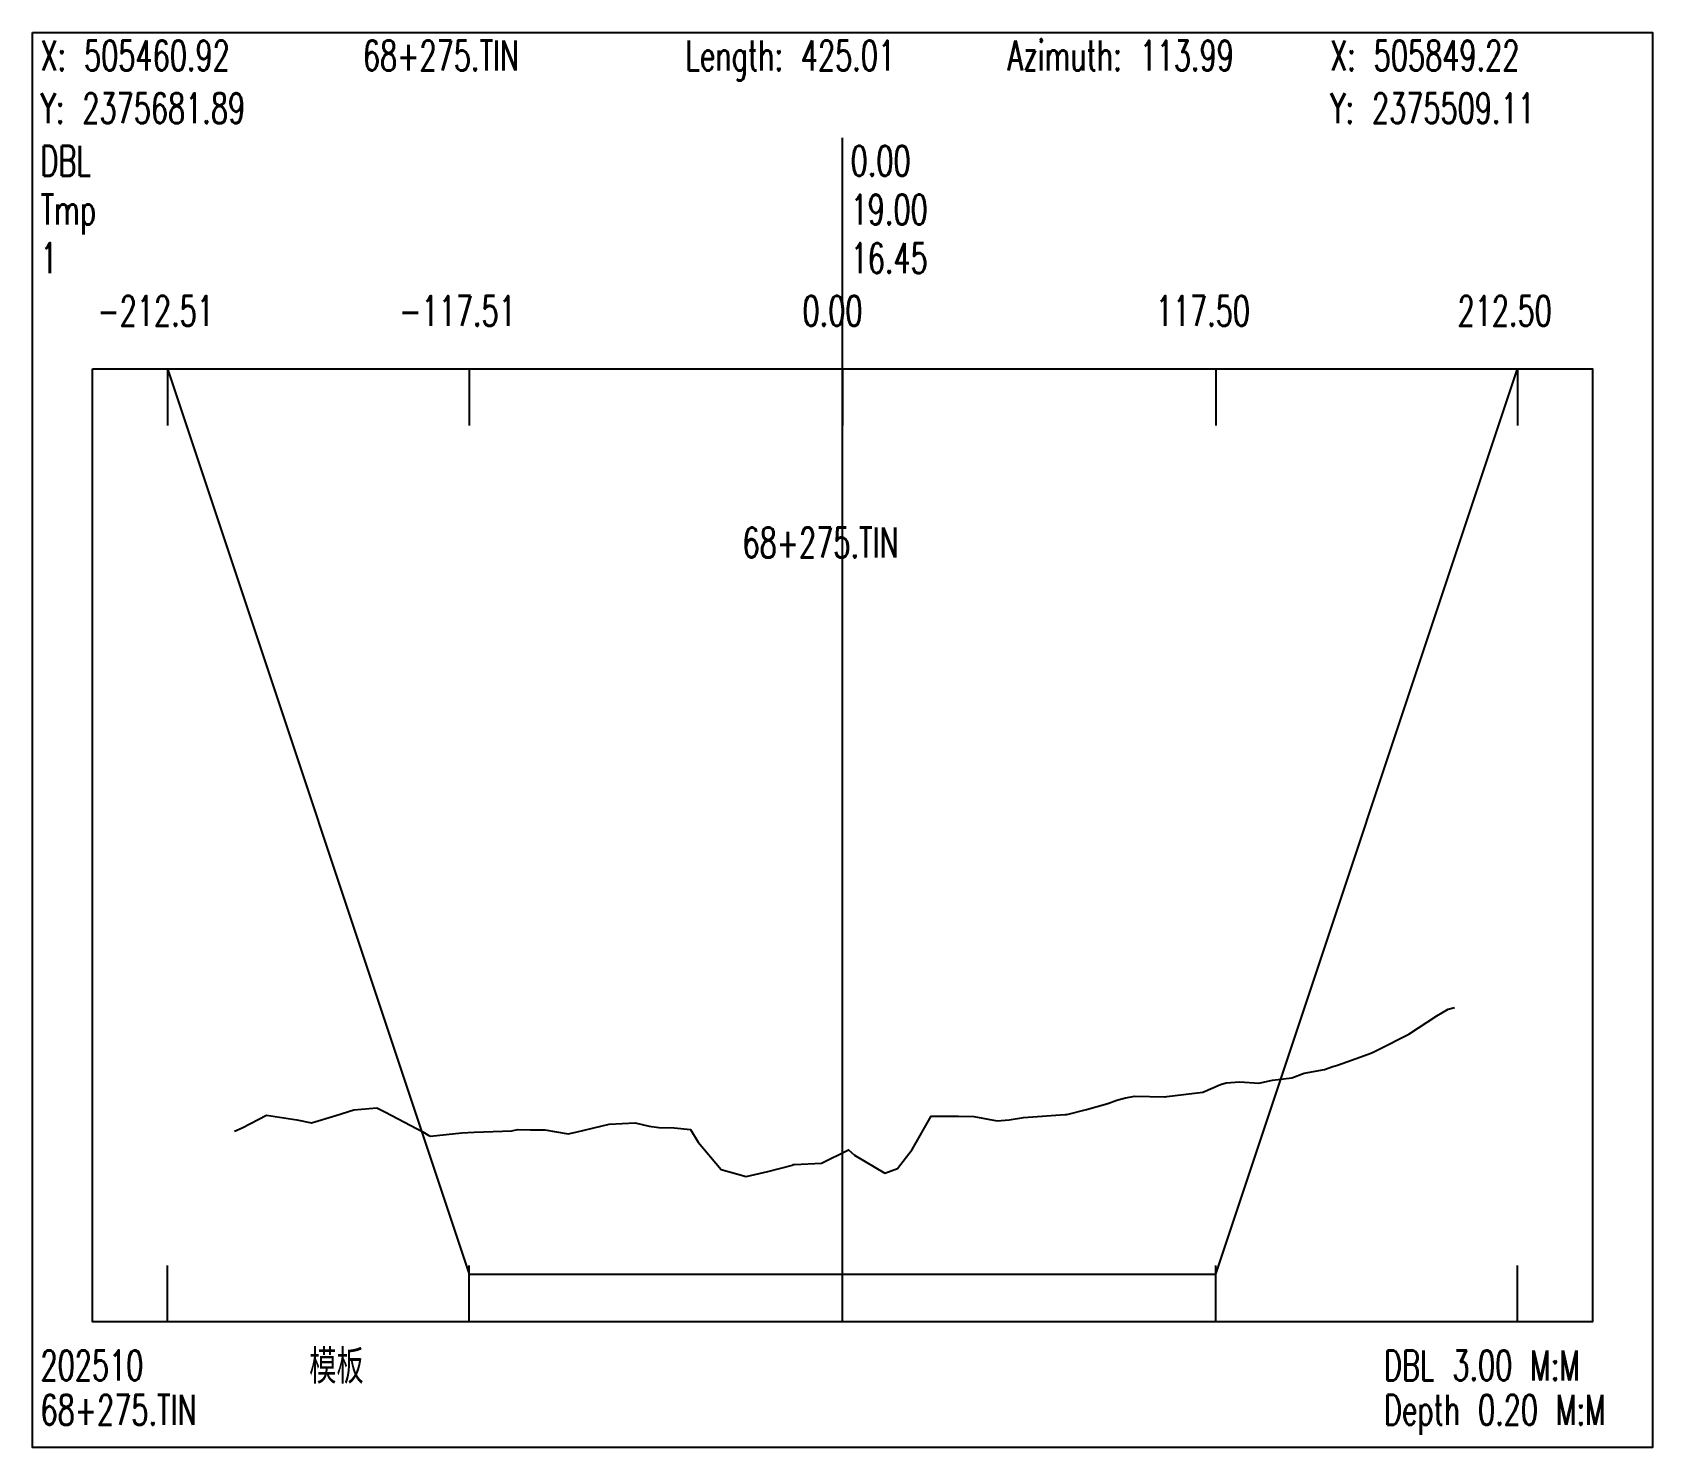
# Model space of a CAD drawing. Extents: x 1 to 171, y -4454 to 0.
# Drawn here: x 1 to 171, y -3266.5 to -3118 of the extents above; entities that cross this region are included whole.
import ezdxf

# ---------------------------------------------------------------- set-up
doc = ezdxf.new("R2010")
doc.units = 0
doc.header["$MEASUREMENT"] = 0
doc.layers.add('LABELS', color=7, linetype='Continuous')
doc.layers.add('XSECTION', color=7, linetype='Continuous')
doc.styles.get("Standard").update_dxf_attribs({"font": 'txt.shx'})

msp = doc.modelspace()

# ---------------------------------------------------------------- texts
at = {"layer": 'LABELS', "color": 0, "width": 0.666667}
for s, height, p in [('X: 505460.92', 3.1482, (1.85, -3122.01)), ('68+275.TIN', 3.148, (35.68, -3122.01)), ('Length: 425.01', 3.1482, (69.51, -3122.01)), ('Azimuth: 113.99', 3.1482, (103.34, -3122.01)), ('X: 505849.22', 3.1482, (137.17, -3122.01)), ('Y: 2375681.89', 3.1482, (1.85, -3127.53)), ('Y: 2375509.11', 3.1482, (137.17, -3127.53)), ('DBL', 3.148, (1.85, -3133.06)), ('0.00', 3.148, (86.85, -3133.06)), ('0.00', 3.148, (86.85, -3133.06)), ('Tmp', 3.148, (1.85, -3138.16)), ('19.00', 3.148, (86.85, -3138.16)), ('19.00', 3.148, (86.85, -3138.16)), ('-212.51', 3.148, (7.82, -3148.79)), ('-117.51', 3.148, (39.49, -3148.79)), ('0.00', 3.148, (81.81, -3148.79)), ('117.50', 3.148, (118.87, -3148.79)), ('212.50', 3.148, (150.54, -3148.79)), ('68+275.TIN', 3.148, (75.51, -3173.11)), ('模板', 3.148, (30.04, -3259.42)), ('DBL 3.00 M:M', 3.1482, (142.81, -3259.42)), ('68+275.TIN', 3.148, (1.85, -3264.09)), ('Depth 0.20 M:M', 3.1482, (142.81, -3264.09))]:
    msp.add_text(s, height=height, dxfattribs=at).set_placement(p)
at = {"layer": 'LABELS', "color": 1, "width": 0.666667}
for s, height, p in [('1', 3.15, (1.85, -3143.26)), ('16.45', 3.148, (86.85, -3143.26)), ('16.45', 3.148, (86.85, -3143.26)), ('202510', 3.148, (1.85, -3259.42))]:
    msp.add_text(s, height=height, dxfattribs=at).set_placement(p)

# ---------------------------------------------------------------- linework, layer by layer
at = {"layer": 'XSECTION', "color": 0, "linetype": 'Continuous'}
for points in [[(1, -3118.01), (171, -3118.01), (171, -3266.47), (1, -3266.47), (1, -3118.01)], [(86, -3253.29), (86, -3129.06)], [(86, -3253.29), (86, -3129.06)], [(7.3, -3153.29), (164.71, -3153.29), (164.71, -3253.29), (7.3, -3253.29), (7.3, -3153.29)], [(15.17, -3153.29), (15.17, -3159.23)], [(15.17, -3153.29), (46.83, -3248.29)], [(15.17, -3153.29), (46.83, -3248.29)], [(46.83, -3153.29), (46.83, -3159.23)], [(86, -3153.29), (86, -3159.23)], [(125.17, -3153.29), (125.17, -3159.23)], [(125.17, -3248.29), (156.84, -3153.29)], [(125.17, -3248.29), (156.84, -3153.29)], [(156.84, -3153.29), (156.84, -3159.23)], [(15.17, -3253.29), (15.17, -3247.36)], [(46.83, -3253.29), (46.83, -3247.36)], [(46.83, -3248.29), (86, -3248.29)], [(46.83, -3248.29), (46.83, -3248.29)], [(46.83, -3248.29), (86, -3248.29)], [(86, -3253.29), (86, -3247.36)], [(86, -3248.29), (125.17, -3248.29)], [(86, -3248.29), (125.17, -3248.29)], [(125.17, -3253.29), (125.17, -3247.36)], [(125.17, -3248.29), (125.17, -3248.29)], [(156.84, -3253.29), (156.84, -3247.36)]]:
    msp.add_lwpolyline(points, dxfattribs=at)
at = {"layer": 'XSECTION', "color": 1, "linetype": 'Continuous'}
msp.add_lwpolyline([(22.2, -3233.29), (23.01, -3232.94), (25.58, -3231.59), (28.73, -3232.09), (30.3, -3232.39), (32.85, -3231.64), (34.74, -3231.04), (37.13, -3230.84), (38.05, -3231.29), (41.96, -3233.34), (42.59, -3233.74), (42.76, -3233.79), (46.06, -3233.44), (47.37, -3233.39), (51.29, -3233.24), (51.91, -3233.09), (53.25, -3233.14), (54.31, -3233.14), (54.76, -3233.14), (57.2, -3233.54), (58.01, -3233.39), (61.52, -3232.54), (64.25, -3232.39), (65.7, -3232.74), (66.72, -3232.89), (68.33, -3232.94), (70.04, -3233.09), (70.86, -3234.44), (73.26, -3237.29), (75.88, -3238.04), (78.16, -3237.49), (80.75, -3236.84), (80.87, -3236.79), (80.96, -3236.79), (83.79, -3236.64), (86.62, -3235.24), (87.26, -3235.79), (90.45, -3237.69), (91.76, -3237.19), (93.31, -3235.19), (95.3, -3231.69), (98.17, -3231.69), (99.78, -3231.74), (102.23, -3232.19), (103.5, -3232.09), (105, -3231.84), (109.38, -3231.54), (109.46, -3231.54), (109.53, -3231.54), (111.62, -3230.99), (113.85, -3230.39), (114.8, -3230.04), (115.69, -3229.79), (116.66, -3229.59), (119.79, -3229.69), (119.86, -3229.69), (120.03, -3229.64), (123.81, -3229.19), (125.65, -3228.39), (126.27, -3228.19), (127.69, -3228.09), (129.68, -3228.24), (131.11, -3227.94), (133.14, -3227.69), (134.43, -3227.19), (136.58, -3226.79), (137.46, -3226.49), (137.93, -3226.34), (140.38, -3225.49), (141.44, -3225.09), (141.67, -3224.99), (142.32, -3224.69), (145.44, -3223.09), (148.37, -3221.19), (148.37, -3221.19), (148.37, -3221.19), (149.57, -3220.49), (150.21, -3220.29)], dxfattribs=at)

msp.set_redraw_order([(e.dxf.handle, doc.entitydb.next_handle()) for e in msp.query("TEXT MTEXT ATTDEF DIMENSION ARC_DIMENSION")])  # texts and dimensions are drawn at this point

doc.saveas('drawing.dxf')
